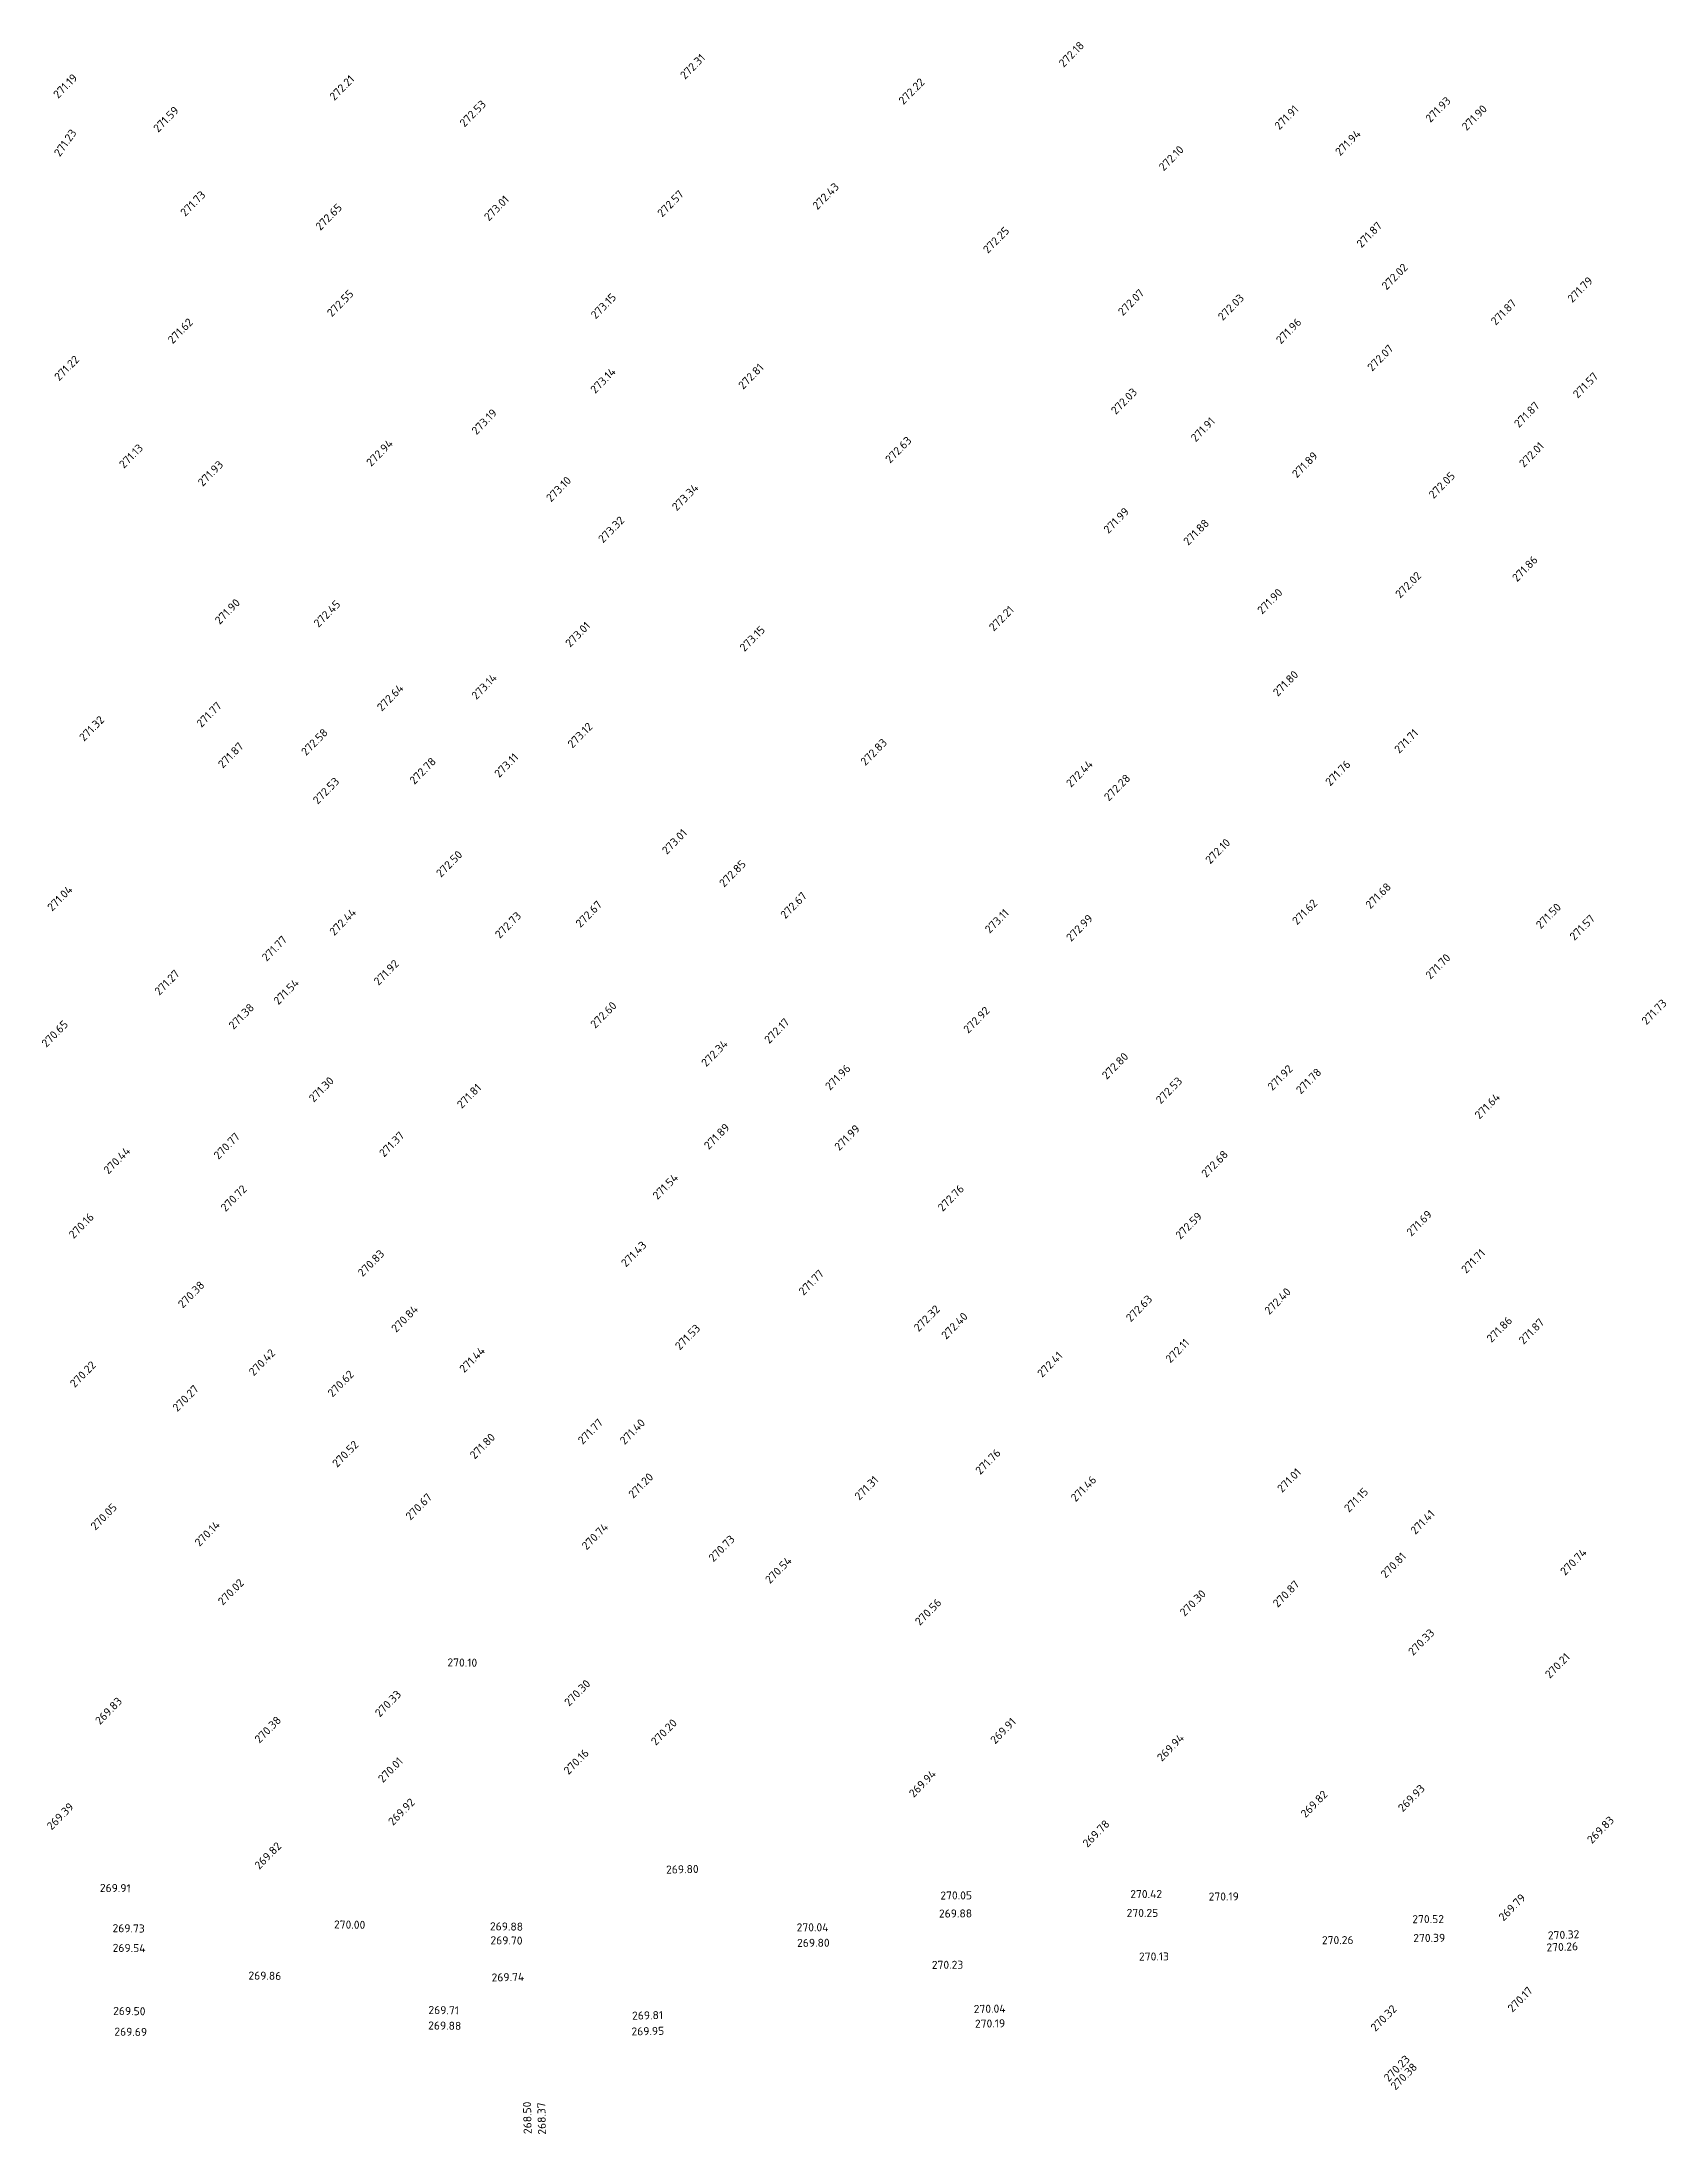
# Model space of a CAD drawing. Header units: metres. Extents: x 36952 to 37839, y 34980 to 35683.
# Drawn here: x 37637.4 to 37839, y 34985.1 to 35244.8 of the extents above; entities that cross this region are included whole.
import ezdxf

# ---------------------------------------------------------------- set-up
doc = ezdxf.new("R2010")
doc.units = ezdxf.units.M
doc.header["$LTSCALE"] = 5
doc.layers.add('Отметки', color=7, linetype='Continuous')
doc.styles.get("Standard").update_dxf_attribs({"font": 'simplex.shx'})

msp = doc.modelspace()

# ---------------------------------------------------------------- texts
at = {"layer": 'Отметки', "color": 7}
for s, rotation, p in [('272.18', 45.4189, (37764.22, 35241.54, 272.18)), ('272.31', 45.4189, (37717.22, 35240.04, 272.31)), ('271.19', 45.4189, (37639.41, 35237.67, 271.19)), ('272.21', 45.4189, (37673.7, 35237.41, 272.21)), ('272.22', 45.4189, (37744.34, 35236.9, 272.22)), ('271.59', 45.4189, (37651.83, 35233.46, 271.59)), ('272.53', 45.4189, (37689.85, 35234.12, 272.53)), ('271.91', 45.4189, (37790.99, 35233.77, 271.91)), ('271.93', 45.4189, (37809.73, 35234.68, 271.93)), ('271.90', 45.4189, (37814.24, 35233.68, 271.9)), ('271.23', 54.7189, (37639.63, 35230.44, 271.23)), ('272.10', 45.4189, (37776.64, 35228.66, 272.1)), ('271.94', 45.4189, (37798.53, 35230.55, 271.94)), ('271.73', 45.4189, (37655.19, 35223.02, 271.73)), ('272.57', 45.4189, (37714.39, 35222.94, 272.57)), ('272.43', 45.4189, (37733.65, 35223.85, 272.43)), ('272.65', 45.4189, (37671.96, 35221.28, 272.65)), ('273.01', 45.4189, (37692.88, 35222.46, 273.01)), ('272.25', 45.4189, (37754.82, 35218.42, 272.25)), ('271.87', 45.4189, (37801.18, 35219.14, 271.87)), ('272.02', 45.4189, (37804.3, 35213.9, 272.02)), ('272.55', 45.4189, (37673.39, 35210.56, 272.55)), ('273.15', 45.4189, (37706.14, 35210.29, 273.15)), ('272.07', 45.4189, (37771.57, 35210.7, 272.07)), ('272.03', 45.4189, (37783.97, 35210.09, 272.03)), ('271.79', 45.4189, (37827.36, 35212.33, 271.79)), ('271.62', 45.4189, (37653.63, 35207.21, 271.62)), ('271.96', 45.4189, (37791.18, 35207.19, 271.96)), ('271.87', 45.4189, (37817.85, 35209.52, 271.87)), ('271.22', 45.4189, (37639.54, 35202.61, 271.22)), ('272.07', 45.4189, (37802.51, 35203.8, 272.07)), ('273.14', 45.4189, (37706.08, 35201.04, 273.14)), ('272.81', 45.4189, (37724.44, 35201.56, 272.81)), ('271.57', 45.4189, (37828.03, 35200.46, 271.57)), ('272.03', 45.4189, (37770.7, 35198.43, 272.03)), ('271.87', 45.4189, (37820.73, 35196.81, 271.87)), ('273.19', 45.4189, (37691.34, 35195.93, 273.19)), ('271.91', 45.4189, (37780.61, 35195.04, 271.91)), ('272.94', 45.4189, (37678.27, 35191.98, 272.94)), ('272.63', 45.4189, (37742.68, 35192.38, 272.63)), ('272.01', 45.4189, (37821.35, 35191.87, 272.01)), ('271.13', 45.4189, (37647.58, 35191.75, 271.13)), ('271.93', 45.4189, (37657.36, 35189.51, 271.93)), ('271.89', 45.4189, (37793.17, 35190.57, 271.89)), ('273.10', 45.4189, (37700.59, 35187.58, 273.1)), ('273.34', 45.4189, (37716.2, 35186.48, 273.34)), ('272.05', 45.4189, (37810.14, 35188, 272.05)), ('273.32', 45.4189, (37707.05, 35182.49, 273.32)), ('271.99', 45.4189, (37769.78, 35183.66, 271.99)), ('271.88', 45.4189, (37779.68, 35182.19, 271.88)), ('271.86', 45.4189, (37820.49, 35177.67, 271.86)), ('271.90', 45.4189, (37788.86, 35173.65, 271.9)), ('272.02', 45.4189, (37805.99, 35175.64, 272.02)), ('271.90', 45.4189, (37659.47, 35172.38, 271.9)), ('272.45', 45.4189, (37671.74, 35172.02, 272.45)), ('272.21', 45.4189, (37755.55, 35171.54, 272.21)), ('273.01', 45.4189, (37702.97, 35169.55, 273.01)), ('273.15', 45.4189, (37724.61, 35169.01, 273.15)), ('271.80', 45.4189, (37790.8, 35163.45, 271.8)), ('272.64', 45.4189, (37679.59, 35161.61, 272.64)), ('273.14', 45.4189, (37691.33, 35163.05, 273.14)), ('271.32', 45.4189, (37642.63, 35157.87, 271.32)), ('271.77', 45.4189, (37657.19, 35159.59, 271.77)), ('272.58', 45.4189, (37670.19, 35156.09, 272.58)), ('273.12', 45.4189, (37703.25, 35157.03, 273.12)), ('271.71', 45.4189, (37805.87, 35156.37, 271.71)), ('271.87', 45.4189, (37659.86, 35154.53, 271.87)), ('272.78', 45.4189, (37683.63, 35152.52, 272.78)), ('273.11', 45.4189, (37694.16, 35153.37, 273.11)), ('272.83', 45.4189, (37739.61, 35154.86, 272.83)), ('272.53', 45.4189, (37671.64, 35150.06, 272.53)), ('272.44', 45.4189, (37765.13, 35152.16, 272.44)), ('272.28', 45.4189, (37769.83, 35150.46, 272.28)), ('271.76', 45.4189, (37797.3, 35152.33, 271.76)), ('273.01', 45.4189, (37714.97, 35143.83, 273.01)), ('272.10', 45.4189, (37782.41, 35142.65, 272.1)), ('272.50', 45.4189, (37686.93, 35140.99, 272.5)), ('272.85', 45.4189, (37722.07, 35139.77, 272.85)), ('271.68', 45.4189, (37802.29, 35137.08, 271.68)), ('271.04', 45.4189, (37638.67, 35136.78, 271.04)), ('272.67', 45.4189, (37704.25, 35134.76, 272.67)), ('272.67', 45.4189, (37729.67, 35135.84, 272.67)), ('271.62', 45.4189, (37793.19, 35135.09, 271.62)), ('271.50', 45.4189, (37823.44, 35134.6, 271.5)), ('272.44', 45.4189, (37673.69, 35133.76, 272.44)), ('272.73', 45.4189, (37694.24, 35133.4, 272.73)), ('273.11', 45.4189, (37755.05, 35134.04, 273.11)), ('272.99', 45.4189, (37765.14, 35133.02, 272.99)), ('271.57', 45.4189, (37827.62, 35133.16, 271.57)), ('271.77', 45.4189, (37665.3, 35130.56, 271.77)), ('271.92', 45.4189, (37679.19, 35127.58, 271.92)), ('271.70', 45.4189, (37809.74, 35128.34, 271.7)), ('271.27', 45.4189, (37651.98, 35126.35, 271.27)), ('271.54', 45.4189, (37666.75, 35125.17, 271.54)), ('271.38', 45.4189, (37661.19, 35122.11, 271.38)), ('272.60', 45.4189, (37706.08, 35122.25, 272.6)), ('272.92', 45.4189, (37752.38, 35121.62, 272.92)), ('271.73', 45.4189, (37836.56, 35122.69, 271.73)), ('270.65', 45.4189, (37637.96, 35119.89, 270.65)), ('272.17', 45.4189, (37727.67, 35120.35, 272.17)), ('272.34', 45.4189, (37719.85, 35117.47, 272.34)), ('271.96', 45.4189, (37735.22, 35114.56, 271.96)), ('272.80', 45.4189, (37769.57, 35115.91, 272.8)), ('271.92', 45.4189, (37790.13, 35114.52, 271.92)), ('271.78', 45.4189, (37793.66, 35114.09, 271.78)), ('271.30', 45.4189, (37671.14, 35113.07, 271.3)), ('271.81', 45.4189, (37689.52, 35112.3, 271.81)), ('272.53', 45.4189, (37776.27, 35112.87, 272.53)), ('271.64', 45.4189, (37815.84, 35110.98, 271.64)), ('270.77', 45.4189, (37659.32, 35105.98, 270.77)), ('271.37', 45.4189, (37679.86, 35106.26, 271.37)), ('271.89', 45.4189, (37720.18, 35107.2, 271.89)), ('271.99', 45.4189, (37736.37, 35107.06, 271.99)), ('270.44', 45.4189, (37645.65, 35104.15, 270.44)), ('272.68', 45.4189, (37781.92, 35103.73, 272.68)), ('271.54', 45.4189, (37713.81, 35100.99, 271.54)), ('270.72', 45.4189, (37660.2, 35099.5, 270.72)), ('272.76', 45.4189, (37749.2, 35099.51, 272.76)), ('270.16', 45.4189, (37641.34, 35096.15, 270.16)), ('272.59', 45.4189, (37778.7, 35096.07, 272.59)), ('271.69', 45.4189, (37807.38, 35096.44, 271.69)), ('270.83', 45.4189, (37677.21, 35091.41, 270.83)), ('271.43', 45.4189, (37709.89, 35092.61, 271.43)), ('271.71', 45.4189, (37814.18, 35091.83, 271.71)), ('271.77', 45.4189, (37731.94, 35089.11, 271.77)), ('270.38', 45.4189, (37654.89, 35087.52, 270.38)), ('272.63', 45.4189, (37772.55, 35085.81, 272.63)), ('272.40', 45.4189, (37789.75, 35086.71, 272.4)), ('270.84', 45.4189, (37681.37, 35084.5, 270.84)), ('272.32', 45.4189, (37746.23, 35084.59, 272.32)), ('272.40', 45.4189, (37749.64, 35083.65, 272.4)), ('271.86', 45.4189, (37817.33, 35083.25, 271.86)), ('271.87', 45.4189, (37821.31, 35083.02, 271.87)), ('271.53', 45.4189, (37716.58, 35082.32, 271.53)), ('272.11', 45.4189, (37777.47, 35080.71, 272.11)), ('270.22', 45.4189, (37641.48, 35077.66, 270.22)), ('270.42', 45.4189, (37663.69, 35079.11, 270.42)), ('271.44', 45.4189, (37689.82, 35079.49, 271.44)), ('272.41', 45.4189, (37761.55, 35078.92, 272.41)), ('270.27', 45.4189, (37654.22, 35074.67, 270.27)), ('270.62', 45.4189, (37673.47, 35076.48, 270.62)), ('271.77', 45.4189, (37704.53, 35070.61, 271.77)), ('271.40', 45.4189, (37709.73, 35070.58, 271.4)), ('270.52', 45.4189, (37674.04, 35067.75, 270.52)), ('271.80', 45.4189, (37691.12, 35068.78, 271.8)), ('271.76', 45.4189, (37753.87, 35066.86, 271.76)), ('271.01', 45.4189, (37791.33, 35064.63, 271.01)), ('271.20', 45.4189, (37710.8, 35063.91, 271.2)), ('271.31', 45.4189, (37738.87, 35063.67, 271.31)), ('271.46', 45.4189, (37765.71, 35063.48, 271.46)), ('271.15', 45.4189, (37799.63, 35062.18, 271.15)), ('270.05', 45.4189, (37644.05, 35059.96, 270.05)), ('270.67', 45.4189, (37683.15, 35061.2, 270.67)), ('271.41', 45.4189, (37807.87, 35059.42, 271.41)), ('270.14', 45.4189, (37656.97, 35057.93, 270.14)), ('270.74', 45.4189, (37705.01, 35057.51, 270.74)), ('270.73', 45.4189, (37720.75, 35056.02, 270.73)), ('270.81', 45.4189, (37804.18, 35054, 270.81)), ('270.74', 45.4189, (37826.46, 35054.35, 270.74)), ('270.54', 45.4189, (37727.77, 35053.31, 270.54)), ('270.02', 45.4189, (37659.85, 35050.63, 270.02)), ('270.30', 45.4189, (37779.24, 35049.26, 270.3)), ('270.87', 45.4189, (37790.79, 35050.37, 270.87)), ('270.56', 45.4189, (37746.37, 35048.12, 270.56)), ('270.33', 45.4189, (37807.59, 35044.39, 270.33)), ('270.21', 45.4189, (37824.57, 35041.56, 270.21)), ('270.10', 359.2189, (37687.73, 35043.13, 270.1)), ('269.83', 45.4189, (37644.61, 35035.81, 269.83)), ('270.33', 45.4189, (37679.34, 35036.77, 270.33)), ('270.30', 45.4189, (37702.84, 35038.1, 270.3)), ('270.38', 45.4189, (37664.41, 35033.52, 270.38)), ('270.20', 45.4189, (37713.6, 35033.24, 270.2)), ('269.91', 45.4189, (37755.72, 35033.42, 269.91)), ('269.94', 45.4189, (37776.41, 35031.25, 269.94)), ('270.01', 45.4189, (37679.72, 35028.62, 270.01)), ('270.16', 45.4189, (37702.77, 35029.62, 270.16)), ('269.94', 45.4189, (37745.62, 35026.79, 269.94)), ('269.39', 45.4189, (37638.61, 35022.73, 269.39)), ('269.92', 45.4189, (37680.98, 35023.3, 269.92)), ('269.82', 45.4189, (37794.25, 35024.26, 269.82)), ('269.93', 45.4189, (37806.32, 35024.99, 269.93)), ('269.78', 45.4189, (37767.18, 35020.59, 269.78)), ('269.83', 45.4189, (37829.79, 35021.05, 269.83)), ('269.82', 45.4189, (37664.39, 35017.85, 269.82)), ('269.80', 1.3189, (37714.89, 35017.4, 269.8)), ('269.91', 359.2189, (37644.59, 35015.14, 269.91)), ('270.05', 0.2189, (37748.92, 35014.19, 270.05)), ('270.25', 0.2189, (37772.04, 35012.02, 270.25)), ('270.42', 0.2189, (37772.49, 35014.36, 270.42)), ('270.19', 0.2189, (37782.22, 35014.06, 270.19)), ('269.79', 45.4189, (37818.82, 35011.43, 269.79)), ('269.73', 359.2189, (37646.16, 35010.14, 269.73)), ('270.00', 359.2189, (37673.65, 35010.6, 270)), ('269.88', 359.2189, (37693.01, 35010.37, 269.88)), ('270.04', 0.2189, (37731.08, 35010.23, 270.04)), ('269.88', 0.2189, (37748.75, 35011.95, 269.88)), ('270.52', 0.2189, (37807.5, 35011.25, 270.52)), ('269.54', 359.2189, (37646.18, 35007.7, 269.54)), ('269.70', 359.2189, (37693.07, 35008.64, 269.7)), ('269.80', 0.2189, (37731.14, 35008.31, 269.8)), ('270.26', 0.2189, (37796.28, 35008.64, 270.26)), ('270.39', 0.4189, (37807.62, 35008.91, 270.39)), ('270.26', 2.5189, (37824.17, 35007.73, 270.26)), ('270.32', 2.5189, (37824.35, 35009.23, 270.32)), ('269.86', 359.2189, (37663.03, 35004.26, 269.86)), ('270.23', 0.2189, (37747.86, 35005.58, 270.23)), ('270.13', 0.2189, (37773.58, 35006.61, 270.13)), ('269.74', 1.3189, (37693.23, 35004.01, 269.74)), ('270.17', 45.4189, (37819.93, 35000.12, 270.17)), ('269.50', 359.2189, (37646.24, 34999.87, 269.5)), ('269.71', 359.2189, (37685.37, 34999.98, 269.71)), ('269.81', 1.3189, (37710.67, 34999.27, 269.81)), ('270.04', 0.9189, (37753.07, 35000.1, 270.04)), ('270.32', 45.4189, (37802.93, 34997.73, 270.32)), ('269.69', 359.2189, (37646.39, 34997.3, 269.69)), ('269.88', 359.2189, (37685.34, 34998.06, 269.88)), ('269.95', 1.3189, (37710.59, 34997.31, 269.95)), ('270.19', 0.9189, (37753.22, 34998.27, 270.19)), ('270.23', 45.4189, (37804.56, 34991.49, 270.23)), ('270.38', 45.4189, (37805.41, 34990.47, 270.38)), ('268.50', 91.3189, (37698.2, 34985.09, 268.5)), ('268.37', 91.3189, (37699.98, 34985.01, 268.37))]:
    msp.add_text(s, height=1, rotation=rotation, dxfattribs=at).set_placement(p)

doc.saveas('drawing.dxf')
